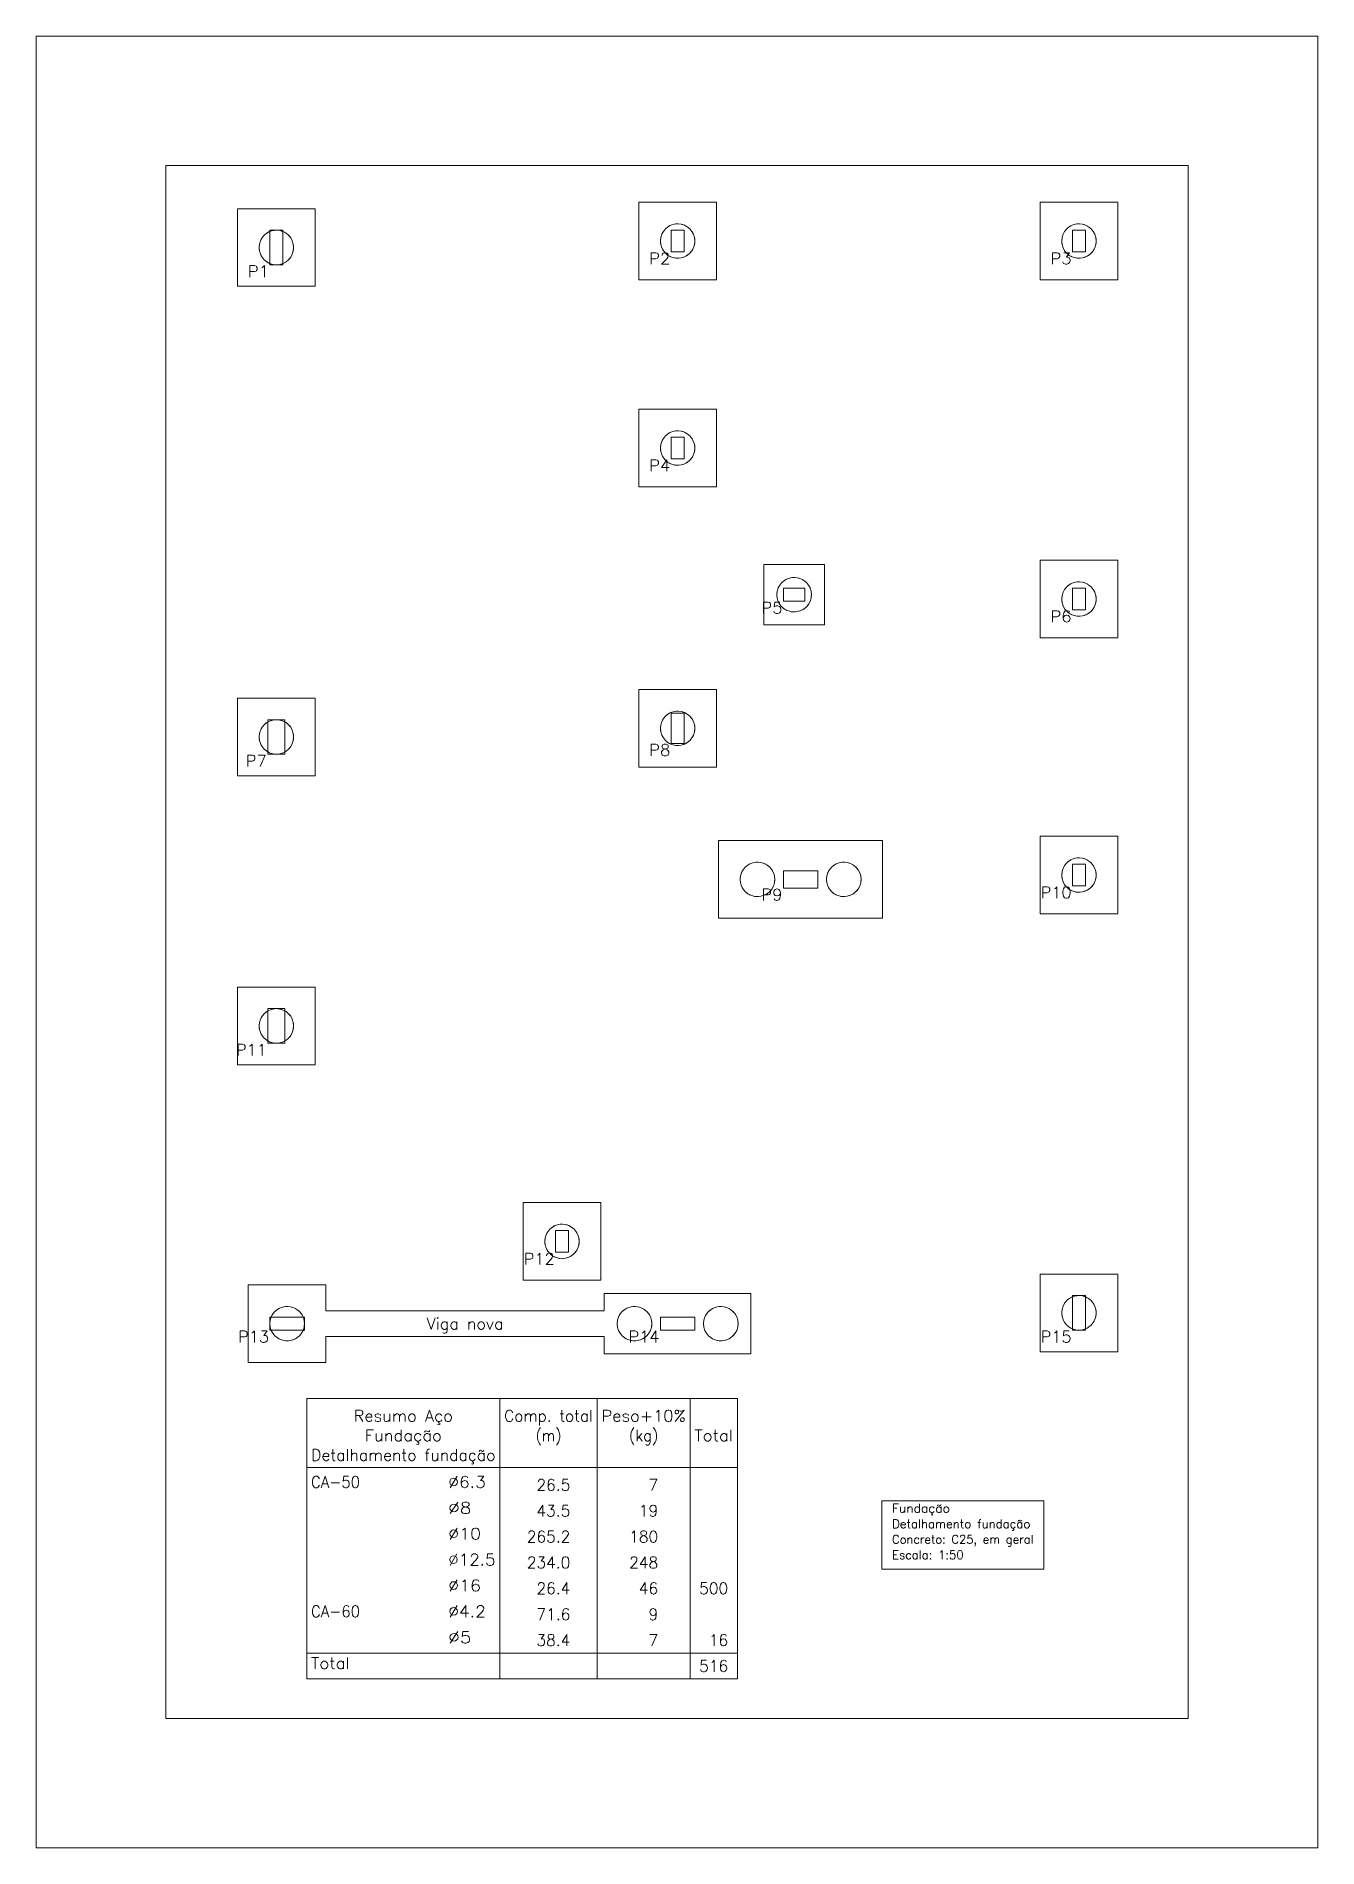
# Model space of a CAD drawing. Header units: millimetres. Extents: x 0 to 376, y 0 to 134.
# Drawn here: x 0 to 29.7, y 92.2 to 134.2 of the extents above; entities that cross this region are included whole.
import ezdxf
from ezdxf.enums import TextEntityAlignment as Align

# ---------------------------------------------------------------- set-up
doc = ezdxf.new("R2010")
doc.units = ezdxf.units.MM
doc.linetypes.add('CYPE_PUNTO', pattern=[0.075, 0, -0.075])
for name, color, linetype, lineweight in [('BL_CONTORNO', 6, 'Continuous', 9), ('PILAR_BETAO', 2, 'Continuous', 9), ('PILAR_REF', 3, 'Continuous', 15), ('QUAD_BORDA', 1, 'Continuous', 20), ('QUAD_LIMITES', 2, 'Continuous', 0), ('SAP_CONTORNO', 6, 'Continuous', 9), ('TABELAS', 1, 'Continuous', 9), ('TEXTO_TABELAS', 1, 'Continuous', 0), ('VIG_DIM_VIGAS', 3, 'Continuous', 15), ('VIG_FACES', 5, 'Continuous', 9)]:
    doc.layers.add(name, color=color, linetype=linetype, lineweight=lineweight)
doc.styles.add('CYPETXT', font='romans__.ttf', dxfattribs={"height": 0.2})

msp = doc.modelspace()

# ---------------------------------------------------------------- texts
at = {"layer": 'PILAR_REF', "style": 'CYPETXT'}
for s, width, p, p2 in [('P2', 0.935124, (14.203, 128.9156), (14.695, 128.9156)), ('P3', 0.935124, (23.503, 128.9156), (23.995, 128.9156)), ('P1', 0.935124, (4.903, 128.6156), (5.395, 128.6156)), ('P4', 0.935124, (14.203, 124.1156), (14.695, 124.1156)), ('P5', 0.935124, (16.803, 120.8156), (17.295, 120.8156)), ('P6', 0.935124, (23.503, 120.6156), (23.995, 120.6156)), ('P8', 0.935124, (14.203, 117.5181), (14.695, 117.5181)), ('P7', 0.935124, (4.853, 117.2681), (5.345, 117.2681)), ('P9', 0.935124, (16.803, 114.1656), (17.295, 114.1656)), ('P10', 0.91451, (23.279, 114.2156), (23.995, 114.2156)), ('P11', 0.91451, (4.629, 110.5682), (5.345, 110.5682)), ('P12', 0.91451, (11.299, 105.7216), (12.015, 105.7216)), ('P13', 0.91451, (4.679, 103.9156), (5.395, 103.9156)), ('P14', 0.91451, (13.729, 103.9156), (14.445, 103.9156)), ('P15', 0.91451, (23.279, 103.9156), (23.995, 103.9156))]:
    msp.add_text(s, height=0.26667, dxfattribs=dict(at, width=width)).set_placement(p, p2, align=Align.FIT)
at = {"layer": 'TABELAS', "style": 'CYPETXT'}
for s, width, p, p2 in [('Fundação', 0.926873, (19.8347, 99.9712), (21.1757, 99.9712)), ('Detalhamento fundação', 0.876565, (19.8347, 99.6112), (23.0417, 99.6112)), ('Concreto: C25, em geral', 0.816403, (19.8347, 99.2512), (23.1137, 99.2512)), ('Escala: 1:50', 0.85322, (19.8347, 98.8912), (21.4937, 98.8912))]:
    msp.add_text(s, height=0.2, dxfattribs=dict(at, width=width)).set_placement(p, p2, align=Align.FIT)
at = {"layer": 'TEXTO_TABELAS', "style": 'CYPETXT'}
for s, height, width, p, p2 in [('Resumo Aço', 0.26667, 0.895546, (7.3565, 102.0807), (9.6565, 102.0807)), ('Comp. total', 0.266667, 0.822839, (10.8445, 102.0807), (12.9005, 102.0807)), ('Peso+10%', 0.26667, 0.916489, (13.1005, 102.0807), (15.0525, 102.0807)), ('Fundação', 0.26667, 0.926873, (7.6125, 101.6273), (9.4005, 101.6273)), ('(m)', 0.26667, 0.805297, (11.5725, 101.6273), (12.1725, 101.6273)), ('(kg)', 0.26667, 0.827954, (13.7345, 101.6273), (14.4185, 101.6273)), ('Total', 0.26667, 0.935673, (15.2525, 101.6273), (16.1485, 101.6273)), ('Detalhamento fundação', 0.266667, 0.876565, (6.3685, 101.174), (10.6445, 101.174)), ('CA-50', 0.26667, 0.813132, (6.3685, 100.5473), (7.5045, 100.5473)), ('%%c6.3', 0.26667, 0.940736, (9.5485, 100.5473), (10.4205, 100.5473)), ('26.5', 0.26667, 0.869308, (11.5925, 100.4807), (12.3765, 100.4807)), ('7', 0.2667, 0.872274, (14.1885, 100.4807), (14.4125, 100.4807)), ('%%c8', 0.26667, 0.99505, (9.5485, 99.9473), (10.0845, 99.9473)), ('43.5', 0.26667, 0.869308, (11.5925, 99.8807), (12.3765, 99.8807)), ('19', 0.26667, 0.872274, (13.9645, 99.8807), (14.4125, 99.8807)), ('%%c10', 0.26667, 0.955414, (9.5485, 99.3473), (10.3085, 99.3473)), ('265.2', 0.26667, 0.869965, (11.3685, 99.2807), (12.3765, 99.2807)), ('180', 0.26667, 0.872274, (13.7405, 99.2807), (14.4125, 99.2807)), ('%%c12.5', 0.26667, 0.925884, (9.5485, 98.7473), (10.6445, 98.7473)), ('234.0', 0.26667, 0.869965, (11.3685, 98.6807), (12.3765, 98.6807)), ('248', 0.26667, 0.872274, (13.7405, 98.6807), (14.4125, 98.6807)), ('%%c16', 0.26667, 0.955414, (9.5485, 98.1473), (10.3085, 98.1473)), ('26.4', 0.26667, 0.869308, (11.5925, 98.0807), (12.3765, 98.0807)), ('46', 0.26667, 0.872274, (13.9645, 98.0807), (14.4125, 98.0807)), ('500', 0.26667, 0.872274, (15.3645, 98.0807), (16.0365, 98.0807)), ('CA-60', 0.26667, 0.813132, (6.3685, 97.5473), (7.5045, 97.5473)), ('%%c4.2', 0.26667, 0.940736, (9.5485, 97.5473), (10.4205, 97.5473)), ('71.6', 0.26667, 0.869308, (11.5925, 97.4807), (12.3765, 97.4807)), ('9', 0.2667, 0.872274, (14.1885, 97.4807), (14.4125, 97.4807)), ('%%c5', 0.26667, 0.99505, (9.5485, 96.9473), (10.0845, 96.9473)), ('38.4', 0.26667, 0.869308, (11.5925, 96.8807), (12.3765, 96.8807)), ('7', 0.2667, 0.872274, (14.1885, 96.8807), (14.4125, 96.8807)), ('16', 0.26667, 0.872274, (15.5885, 96.8807), (16.0365, 96.8807)), ('Total', 0.26667, 0.935673, (6.3685, 96.3473), (7.2645, 96.3473)), ('516', 0.26667, 0.872274, (15.3645, 96.2807), (16.0365, 96.2807))]:
    msp.add_text(s, height=height, dxfattribs=dict(at, width=width)).set_placement(p, p2, align=Align.FIT)
at = {"layer": 'VIG_DIM_VIGAS', "style": 'CYPETXT', "width": 0.874607}
msp.add_text('Viga nova', height=0.26667, dxfattribs=at).set_placement((9.05, 104.2189), (10.83, 104.2189), align=Align.FIT)

# ---------------------------------------------------------------- linework, layer by layer
at = {"layer": 'BL_CONTORNO'}
msp.add_line((13.165, 104.0523), (13.165, 103.6522), dxfattribs=at)
for points in [[(4.665, 128.4023), (6.465, 128.4023), (6.465, 130.2022), (4.665, 130.2022), (4.665, 128.4023)], [(13.965, 128.5522), (15.765, 128.5522), (15.765, 130.3522), (13.965, 130.3522), (13.965, 128.5522)], [(23.265, 128.5522), (25.065, 128.5522), (25.065, 130.3522), (23.265, 130.3522), (23.265, 128.5522)], [(13.965, 123.7523), (15.765, 123.7523), (15.765, 125.5523), (13.965, 125.5523), (13.965, 123.7523)], [(16.865, 120.5523), (18.265, 120.5523), (18.265, 121.9523), (16.865, 121.9523), (16.865, 120.5523)], [(23.265, 120.2523), (25.065, 120.2523), (25.065, 122.0523), (23.265, 122.0523), (23.265, 120.2523)], [(13.965, 117.2548), (15.765, 117.2548), (15.765, 119.0547), (13.965, 119.0547), (13.965, 117.2548)], [(4.665, 117.0547), (6.465, 117.0547), (6.465, 118.8547), (4.665, 118.8547), (4.665, 117.0547)], [(15.815, 113.7523), (19.615, 113.7523), (19.615, 115.5523), (15.815, 115.5523), (15.815, 113.7523)], [(23.265, 113.8522), (25.065, 113.8522), (25.065, 115.6522), (23.265, 115.6522), (23.265, 113.8522)], [(4.665, 110.3549), (6.465, 110.3549), (6.465, 112.1549), (4.665, 112.1549), (4.665, 110.3549)], [(11.285, 105.3582), (13.085, 105.3582), (13.085, 107.1582), (11.285, 107.1582), (11.285, 105.3582)], [(23.265, 103.7023), (25.065, 103.7023), (25.065, 105.5023), (23.265, 105.5023), (23.265, 103.7023)]]:
    msp.add_lwpolyline(points, close=True, dxfattribs=at)
for points in [[(6.715, 104.6522), (6.715, 105.2523), (4.915, 105.2523), (4.915, 103.4523)], [(13.165, 103.6522), (16.565, 103.6522), (16.565, 105.0523), (13.165, 105.0523), (13.165, 104.6522)], [(4.915, 103.4523), (6.715, 103.4523), (6.715, 104.0523)]]:
    msp.add_lwpolyline(points, dxfattribs=at)
at = {"layer": 'PILAR_BETAO'}
for points in [[(5.415, 128.9023), (5.715, 128.9023), (5.715, 129.7022), (5.415, 129.7022), (5.415, 128.9023)], [(14.715, 129.2022), (15.015, 129.2022), (15.015, 129.7022), (14.715, 129.7022), (14.715, 129.2022)], [(24.015, 129.2022), (24.315, 129.2022), (24.315, 129.7022), (24.015, 129.7022), (24.015, 129.2022)], [(14.715, 124.4022), (15.015, 124.4022), (15.015, 124.9022), (14.715, 124.9022), (14.715, 124.4022)], [(17.315, 121.1022), (17.815, 121.1022), (17.815, 121.4022), (17.315, 121.4022), (17.315, 121.1022)], [(24.015, 120.9022), (24.315, 120.9022), (24.315, 121.4022), (24.015, 121.4022), (24.015, 120.9022)], [(14.715, 117.8047), (15.015, 117.8047), (15.015, 118.5048), (14.715, 118.5048), (14.715, 117.8047)], [(5.365, 117.5547), (5.765, 117.5547), (5.765, 118.3547), (5.365, 118.3547), (5.365, 117.5547)], [(17.315, 114.4523), (18.115, 114.4523), (18.115, 114.8522), (17.315, 114.8522), (17.315, 114.4523)], [(24.015, 114.5023), (24.315, 114.5023), (24.315, 115.0023), (24.015, 115.0023), (24.015, 114.5023)], [(5.365, 110.8549), (5.765, 110.8549), (5.765, 111.6549), (5.365, 111.6549), (5.365, 110.8549)], [(12.035, 106.0083), (12.335, 106.0083), (12.335, 106.5083), (12.035, 106.5083), (12.035, 106.0083)], [(24.015, 104.2023), (24.315, 104.2023), (24.315, 105.0023), (24.015, 105.0023), (24.015, 104.2023)], [(5.415, 104.2023), (6.215, 104.2023), (6.215, 104.5023), (5.415, 104.5023), (5.415, 104.2023)], [(14.465, 104.2023), (15.265, 104.2023), (15.265, 104.5023), (14.465, 104.5023), (14.465, 104.2023)]]:
    msp.add_lwpolyline(points, close=True, dxfattribs=at)
at = {"layer": 'QUAD_BORDA'}
msp.add_lwpolyline([(3, 95.2005), (26.7, 95.2005), (26.7, 131.2005), (3, 131.2005), (3, 95.2005)], close=True, dxfattribs=at)
at = {"layer": 'QUAD_LIMITES'}
msp.add_lwpolyline([(0, 92.2005), (29.7, 92.2005), (29.7, 134.2005), (0, 134.2005), (0, 92.2005)], close=True, dxfattribs=at)
at = {"layer": 'SAP_CONTORNO'}
for centre in [(14.865, 129.4522), (24.165, 129.4522), (5.565, 129.3022), (14.865, 124.6522), (17.565, 121.2523), (24.165, 121.1522), (14.865, 118.1548), (5.565, 117.9548), (24.165, 114.7523), (16.715, 114.6522), (18.715, 114.6522), (5.565, 111.2549), (12.185, 106.2583), (24.165, 104.6022), (5.815, 104.3522), (13.865, 104.3522), (15.865, 104.3522)]:
    msp.add_circle(centre, 0.4, dxfattribs=at)
at = {"layer": 'SAP_CONTORNO', "linetype": 'CYPE_PUNTO'}
for centre in [(14.865, 129.4522), (24.165, 129.4522), (5.565, 129.3022), (14.865, 124.6522), (17.565, 121.2523), (24.165, 121.1522), (14.865, 118.1548), (5.565, 117.9548), (24.165, 114.7523), (16.715, 114.6522), (18.715, 114.6522), (5.565, 111.2549), (12.185, 106.2583), (24.165, 104.6022), (5.815, 104.3522), (13.865, 104.3522), (15.865, 104.3522)]:
    msp.add_circle(centre, 0.4, dxfattribs=at)
at = {"layer": 'TABELAS'}
for p, q in [((10.7445, 96.114), (10.7445, 102.614)), ((13.0005, 96.114), (13.0005, 102.614)), ((15.1525, 96.114), (15.1525, 102.614)), ((6.2685, 101.014), (16.2485, 101.014))]:
    msp.add_line(p, q, dxfattribs=at)
for points in [[(6.2685, 96.114), (16.2485, 96.114), (16.2485, 102.614), (6.2685, 102.614), (6.2685, 96.114)], [(19.5947, 98.6562), (23.3537, 98.6562), (23.3537, 100.2462), (19.5947, 100.2462), (19.5947, 98.6562)]]:
    msp.add_lwpolyline(points, close=True, dxfattribs=at)
at = {"layer": 'TEXTO_TABELAS'}
msp.add_line((6.2685, 96.714), (16.2485, 96.714), dxfattribs=at)
at = {"layer": 'VIG_FACES'}
for p, q in [((6.715, 104.6522), (13.165, 104.6522)), ((6.715, 104.0523), (13.165, 104.0523))]:
    msp.add_line(p, q, dxfattribs=at)

msp.set_redraw_order([(e.dxf.handle, doc.entitydb.next_handle()) for e in msp.query("TEXT MTEXT ATTDEF DIMENSION ARC_DIMENSION")])  # texts and dimensions are drawn at this point

doc.saveas('drawing.dxf')
